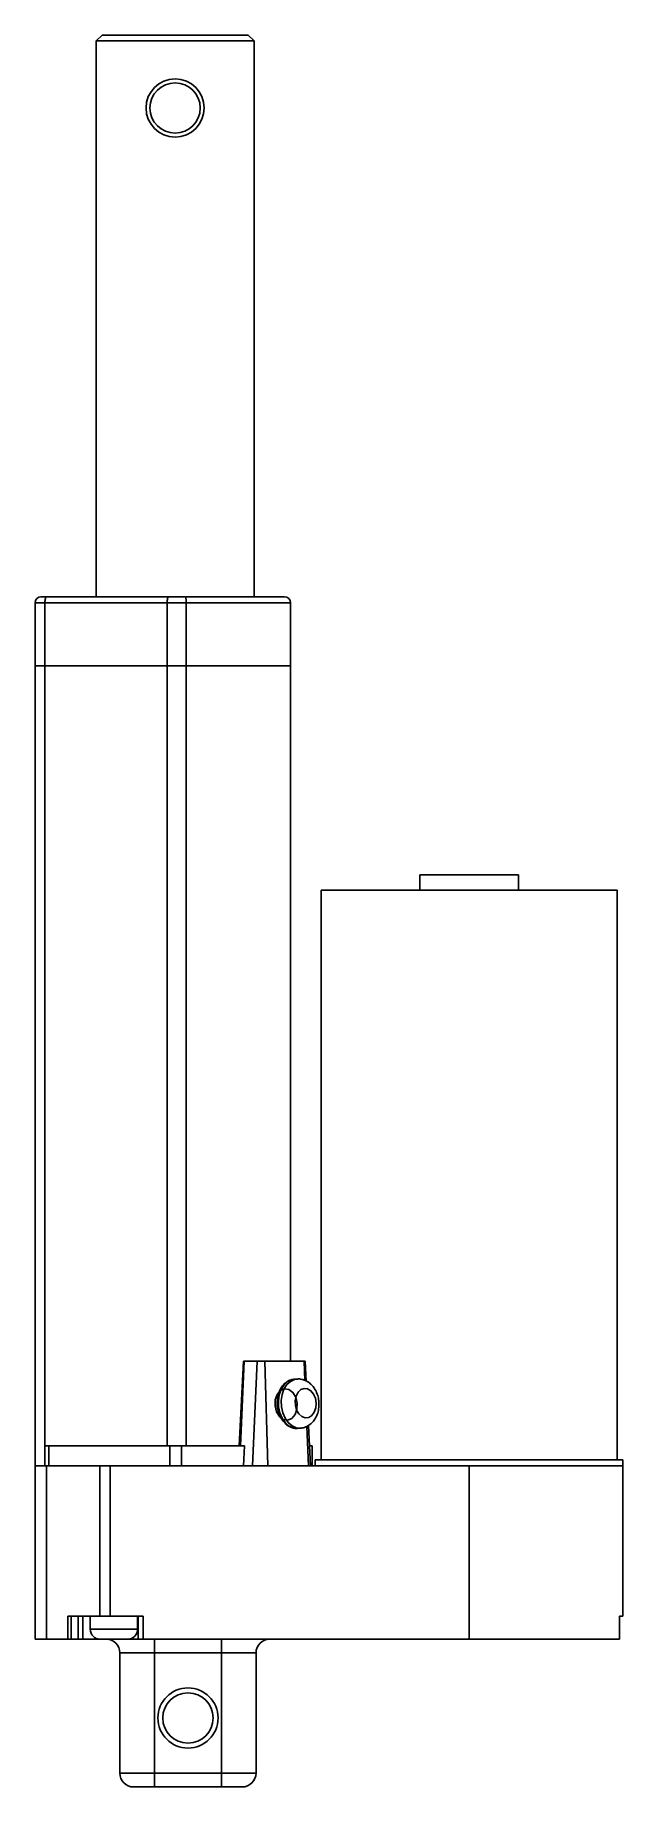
# Model space of a CAD drawing. Header units: inches. Extents: x 4 to 211, y 30 to 478.
# Drawn here: x 174.17 to 177.15, y 432.66 to 441.54 of the extents above; entities that cross this region are included whole.
import ezdxf

# ---------------------------------------------------------------- set-up
doc = ezdxf.new("R2010")
doc.units = ezdxf.units.IN
doc.header["$MEASUREMENT"] = 0
doc.layers.add('CONSTRUCTION', color=3, linetype='Continuous')

msp = doc.modelspace()

# ---------------------------------------------------------------- linework, layer by layer
at = {"layer": 'CONSTRUCTION'}
for p, q in [((174.50655, 441.5445), (174.47655, 441.5145)), ((174.47655, 441.5145), (174.47655, 438.6945)), ((175.27655, 441.5145), (174.47655, 441.5145)), ((174.50655, 441.5445), (175.24655, 441.5445)), ((175.27655, 441.5145), (175.24655, 441.5445)), ((175.27655, 438.6945), (175.27655, 441.5145)), ((175.46155, 438.6645), (174.16655, 438.6645)), ((174.16655, 438.6645), (174.16655, 433.4065)), ((174.19655, 438.6945), (175.43155, 438.6945)), ((174.21609, 438.6645), (174.21609, 434.3865)), ((174.83573, 438.6645), (174.83573, 434.3865)), ((174.93288, 438.6645), (174.93288, 434.3865)), ((175.46155, 434.8165), (175.46155, 438.6645)), ((174.16655, 438.3445), (175.46155, 438.3445)), ((175.61655, 437.2065), (175.61655, 434.3165)), ((175.61655, 437.2065), (177.11655, 437.2065)), ((176.11655, 437.2845), (176.11655, 437.2065)), ((176.11655, 437.2845), (176.61655, 437.2845)), ((176.61655, 437.2065), (176.61655, 437.2845)), ((177.11655, 434.3165), (177.11655, 437.2065)), ((175.22315, 434.8165), (175.20061, 434.3865)), ((175.22673, 434.8165), (175.20722, 434.3865)), ((175.22315, 434.8165), (175.53525, 434.8165)), ((175.29239, 434.8165), (175.26833, 434.2865)), ((175.33052, 434.8165), (175.34604, 434.2865)), ((175.53002, 434.8165), (175.53415, 434.71859)), ((175.54053, 434.71584), (175.53525, 434.8165)), ((175.4936, 434.72602), (175.4795, 434.725)), ((175.60483, 434.58601), (175.60552, 434.60569)), ((175.49766, 434.47566), (175.51177, 434.47668)), ((175.54398, 434.4854), (175.55237, 434.2865)), ((175.56303, 434.2865), (175.55232, 434.49081)), ((175.22808, 434.3865), (174.21584, 434.3865)), ((174.21584, 434.3865), (174.21584, 434.2865)), ((174.23655, 434.3865), (174.23655, 434.2865)), ((174.84988, 434.3865), (174.84988, 434.2865)), ((174.90877, 434.3865), (174.90877, 434.2865)), ((175.22808, 434.3865), (175.22355, 434.2865)), ((175.55779, 434.3865), (175.57055, 434.3865)), ((175.57055, 434.2865), (175.57055, 434.3865)), ((174.16655, 434.2865), (177.14655, 434.2865)), ((174.22513, 434.2865), (174.22513, 433.4065)), ((174.49458, 433.5225), (174.49458, 434.2865)), ((174.54761, 434.2865), (174.54761, 433.5225)), ((175.58655, 434.3165), (175.58655, 434.2865)), ((175.58655, 434.3165), (177.14655, 434.3165)), ((176.36655, 434.2865), (176.36655, 433.4065)), ((177.14655, 433.5225), (177.14655, 434.3165)), ((174.71408, 433.5225), (174.33222, 433.5225)), ((174.33222, 433.4065), (174.33222, 433.5225)), ((174.3499, 433.5225), (174.3499, 433.4065)), ((174.38425, 433.4065), (174.38425, 433.5225)), ((174.40902, 433.5225), (174.40902, 433.4065)), ((174.44655, 433.5225), (174.44655, 433.4565)), ((174.68655, 433.4565), (174.68655, 433.5225)), ((174.68908, 433.4065), (174.68908, 433.5225)), ((174.71408, 433.5225), (174.71408, 433.4065)), ((177.14655, 433.5225), (177.12875, 433.5225)), ((177.12875, 433.4065), (177.12875, 433.5225)), ((177.12932, 433.4065), (177.12932, 433.5225)), ((174.16655, 433.4065), (177.12932, 433.4065)), ((174.44655, 433.4565), (174.68655, 433.4565)), ((174.77155, 432.6565), (174.77155, 433.4065)), ((175.11155, 432.6565), (175.11155, 433.4065)), ((175.28655, 433.3365), (174.59655, 433.3365)), ((174.59655, 432.7265), (174.59655, 433.3365)), ((175.28655, 432.7265), (175.28655, 433.3365)), ((174.59655, 432.7265), (175.28655, 432.7265)), ((175.21655, 432.6565), (174.66655, 432.6565))]:
    msp.add_line(p, q, dxfattribs=at)
at = {"layer": 'CONSTRUCTION', "flags": 128}
for points in [[(174.22495, 438.6945), (174.22326, 438.69393), (174.22163, 438.69222), (174.22012, 438.68945), (174.21881, 438.68572), (174.21772, 438.68117), (174.21692, 438.67598), (174.21643, 438.67036), (174.21626, 438.6645)], [(174.84476, 438.6945), (174.84306, 438.69393), (174.84143, 438.69222), (174.83993, 438.68945), (174.83861, 438.68572), (174.83753, 438.68117), (174.83673, 438.67598), (174.83623, 438.67036), (174.83606, 438.6645)], [(175.4795, 434.725), (175.46754, 434.72295), (175.44679, 434.71328), (175.42867, 434.69651), (175.41431, 434.6737), (175.40462, 434.64628), (175.4002, 434.61597), (175.40134, 434.58468), (175.40796, 434.55437), (175.41964, 434.52695), (175.43566, 434.50414), (175.455, 434.48737), (175.47645, 434.4777), (175.49766, 434.47566)], [(175.5113, 434.47665), (175.49056, 434.47873), (175.46911, 434.4884), (175.44976, 434.50517), (175.43375, 434.52798), (175.42206, 434.5554), (175.41545, 434.58571), (175.41431, 434.617), (175.41872, 434.64731), (175.42842, 434.67473), (175.44277, 434.69754), (175.4609, 434.71431), (175.48164, 434.72398), (175.49353, 434.72602)], [(175.42488, 434.52056), (175.40497, 434.53559), (175.39028, 434.55992), (175.38303, 434.58986), (175.38434, 434.62085), (175.394, 434.64816), (175.41054, 434.66764), (175.43145, 434.67633), (175.45354, 434.6729), (175.47345, 434.65787), (175.48815, 434.63354), (175.4954, 434.6036), (175.49409, 434.57261), (175.48443, 434.5453), (175.46788, 434.52582), (175.44697, 434.51713), (175.42488, 434.52056)], [(175.59105, 434.60392), (175.58729, 434.62824), (175.57818, 434.64993), (175.56471, 434.66663), (175.54834, 434.67653), (175.53085, 434.67857), (175.51412, 434.67252), (175.49998, 434.65903), (175.48995, 434.63957), (175.48512, 434.61625), (175.48602, 434.5916), (175.49254, 434.56827), (175.50398, 434.54882), (175.51911, 434.53533), (175.53627, 434.52928), (175.55362, 434.53131), (175.56927, 434.54122), (175.58152, 434.55792), (175.58906, 434.5796), (175.59105, 434.60392)]]:
    msp.add_lwpolyline(points, dxfattribs=at)
at = {"layer": 'CONSTRUCTION'}
for centre, radius in [((174.87655, 441.1745), 0.1475), ((174.87655, 441.1745), 0.1275), ((174.94155, 433.0065), 0.1525), ((174.94155, 433.0065), 0.1275)]:
    msp.add_circle(centre, radius, dxfattribs=at)
for centre, radius, start, end in [((174.19655, 438.6645), 0.03, 90, 180), ((174.85165, 438.67194), 0.08107, 354.740493, 16.16301), ((175.43155, 438.6645), 0.03, 0, 90), ((174.49655, 433.4565), 0.05, 180, 270), ((174.52655, 433.3365), 0.07, 0, 90), ((174.63655, 433.4565), 0.05, 270, 0), ((175.35655, 433.3365), 0.07, 90, 180), ((174.66655, 432.7265), 0.07, 180, 270), ((175.21655, 432.7265), 0.07, 270, 0)]:
    msp.add_arc(centre, radius, start, end, dxfattribs=at)
for points, knots in [([(175.47994, 434.72485), (175.47278, 434.72382), (175.45814, 434.7217), (175.43813, 434.71002), (175.42076, 434.69292), (175.40708, 434.67056), (175.39778, 434.6441), (175.3935, 434.61495), (175.39454, 434.58483), (175.40089, 434.55548), (175.41231, 434.52851), (175.42835, 434.50555), (175.44833, 434.48787), (175.47097, 434.47772), (175.48864, 434.47405), (175.49769, 434.47601), (175.49904, 434.47631)], [0, 0, 0, 0, 0.0691376, 0.1412046, 0.2141936, 0.2891417, 0.3656805, 0.44296, 0.5204367, 0.5981518, 0.6762366, 0.7548174, 0.8335831, 0.9113456, 0.9866966, 1, 1, 1, 1]), ([(175.60575, 434.60317), (175.60534, 434.60903), (175.60422, 434.62501), (175.59754, 434.6506), (175.58471, 434.6769), (175.56747, 434.69829), (175.5473, 434.71409), (175.52479, 434.7235), (175.50625, 434.72735), (175.496, 434.72567), (175.49357, 434.72527)], [0, 0, 0, 0, 0.0906023, 0.2470317, 0.4064292, 0.5511428, 0.69091, 0.8260338, 0.9586054, 1, 1, 1, 1]), ([(175.39835, 434.57144), (175.39742, 434.57417), (175.39385, 434.58463), (175.3921, 434.59878), (175.39411, 434.60884), (175.39452, 434.6109)], [0, 0, 0, 0, 0.2192392, 0.8403615, 1, 1, 1, 1]), ([(175.51102, 434.47752), (175.51429, 434.47751), (175.52581, 434.47744), (175.54458, 434.48471), (175.56529, 434.4981), (175.58235, 434.51694), (175.59539, 434.54011), (175.60365, 434.56676), (175.60606, 434.58845), (175.60581, 434.6006), (175.60575, 434.60317)], [0, 0, 0, 0, 0.0580033, 0.2041367, 0.3476504, 0.4932577, 0.6442942, 0.8014169, 0.9579638, 1, 1, 1, 1])]:
    msp.add_open_spline(points, degree=3, knots=knots, dxfattribs=at)

doc.saveas('drawing.dxf')
